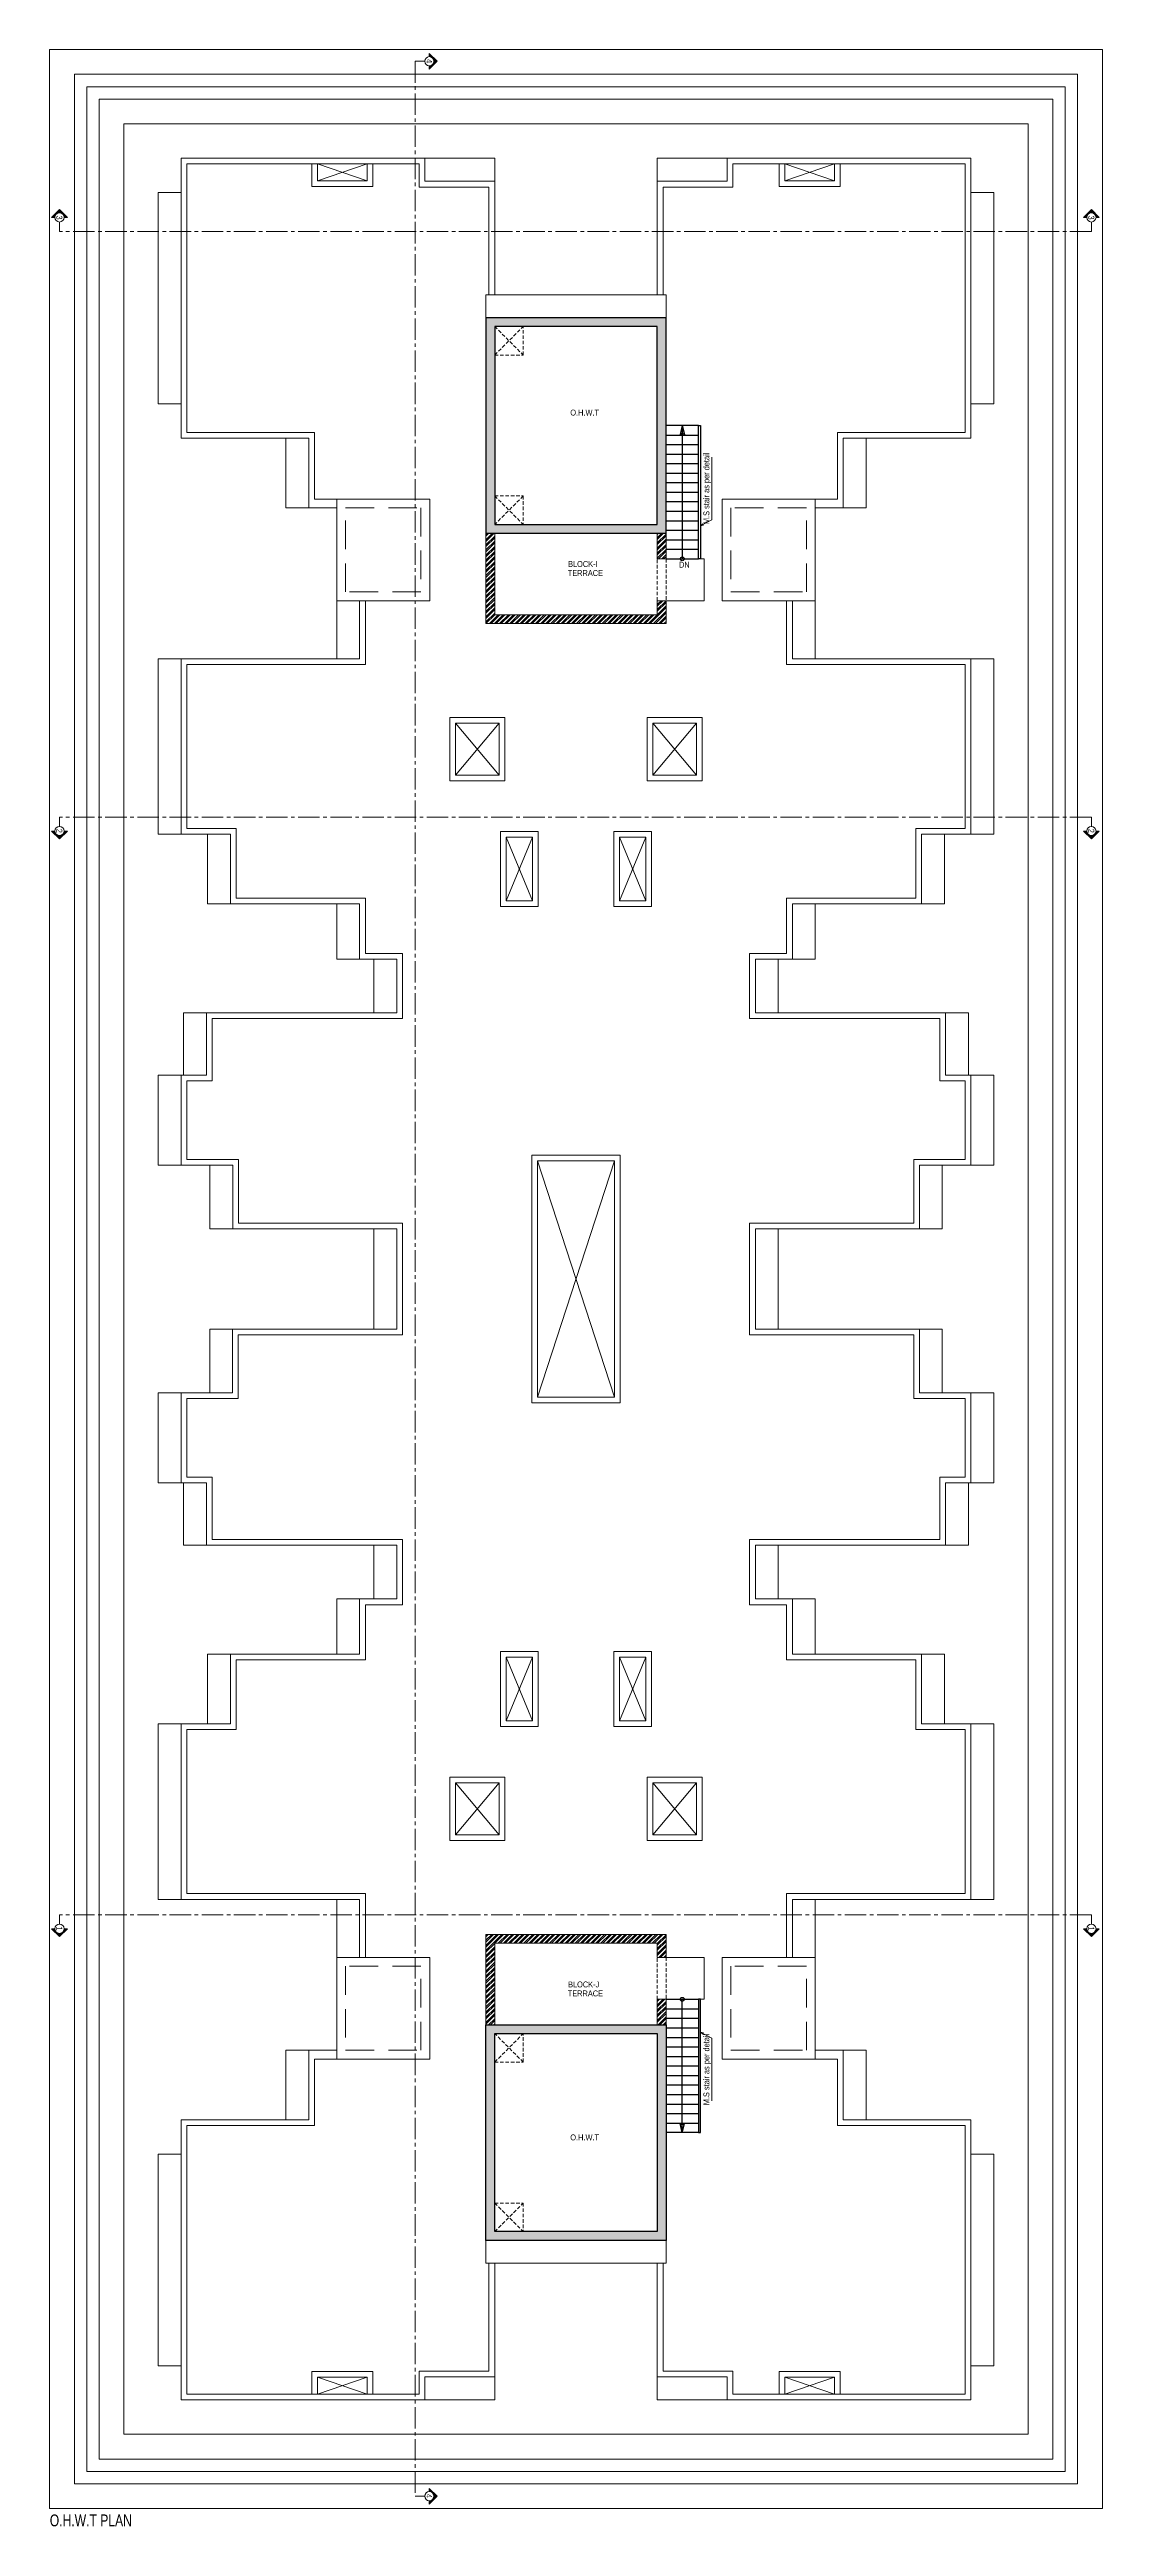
# Model space of a CAD drawing. Header units: inches. Extents: x 822859 to 1009930, y 496782 to 576896.
# Drawn here: x 970765 to 998391, y 501018 to 566054 of the extents above; entities that cross this region are included whole.
import ezdxf
from ezdxf.enums import TextEntityAlignment as Align

# ---------------------------------------------------------------- set-up
doc = ezdxf.new("R2010")
doc.units = ezdxf.units.IN
doc.header["$LTSCALE"] = 750
doc.header["$MEASUREMENT"] = 0
for name, pattern in [('CENTER', [2, 1.25, -0.25, 0.25, -0.25]), ('CENTER2', [1.125, 0.75, -0.125, 0.125, -0.125]), ('HIDDEN', [0.375, 0.25, -0.125]), ('HIDDEN2', [0.1875, 0.125, -0.0625])]:
    doc.linetypes.add(name, pattern=pattern)
for name, color, linetype, lineweight in [('DOTTED LINE-MSA', 8, 'HIDDEN2', 13), ('ELE-01-MSA', 8, 'Continuous', 18), ('ELE-04-MSA', 139, 'Continuous', 15), ('SECTION LINE', 14, 'CENTER', 9), ('TEXT DETAIL-MSA', 8, 'Continuous', 13), ('TEXT ROOM NAME-MSA', 8, 'Continuous', 13), ('WALL HATCH-MSA', 251, 'Continuous', 9), ('WALL-MSA', 11, 'Continuous', 18)]:
    doc.layers.add(name, color=color, linetype=linetype, lineweight=lineweight)
for name, color, linetype in [('ELE-02-MSA', 8, 'Continuous'), ('R.C.C HATCH-MSA', 250, 'Continuous'), ('R.C.C-MSA', 160, 'Continuous')]:
    doc.layers.add(name, color=color, linetype=linetype)
doc.styles.add('125', font='swisscl.ttf', dxfattribs={"height": 125})
doc.styles.add('ARIAL', font='ARIALN.TTF', dxfattribs={"height": 360})
doc.styles.add('Arial-Reg', font='swisscl.ttf', dxfattribs={"height": 155})
doc.styles.add('MtXpl_Swis721_LtCn_B', font='swisscl.ttf')
doc.dimstyles.new('100 K.T', dxfattribs={"dimtxt": 360, "dimasz": 80, "dimexe": 0.18, "dimexo": 0.0625, "dimgap": 1, "dimtad": 1, "dimdec": 0, "dimzin": 0, "dimdsep": 46, "dimtxsty": 'ARIAL', "dimblk": 'DOT', "dimcen": 0.09, "dimse1": 1, "dimse2": 1, "dimclrd": 50, "dimclrt": 256, "dimadec": 0, "dimazin": 0, "dimtfac": 1, "dimtdec": 0, "dimtofl": 0, "dimtmove": 1, "dimatfit": 0, "dimfxl": 1, "dimtolj": 1, "dimtzin": 0, "dimlwd": -1, "dimarcsym": 0})
pattern_1 = [(45, (0, 0), (-67.351921, 67.351921), []), (45, (44.9, 0), (-67.351921, 67.351921), [])]

# ---------------------------------------------------------------- blocks, each defined once
blk = doc.blocks.new('M.S STAIR')
for p, q in [((-3500, 900), (-3500, 50)), ((-3250, 900), (-3250, 50)), ((-3000, 900), (-3000, 50)), ((-2750, 900), (-2750, 50)), ((-2500, 900), (-2500, 50)), ((-2250, 900), (-2250, 50)), ((-2000, 900), (-2000, 50)), ((-1750, 900), (-1750, 50)), ((-1500, 900), (-1500, 50)), ((-1250, 900), (-1250, 50)), ((-1000, 900), (-1000, 50)), ((-750, 900), (-750, 50)), ((-500, 900), (-500, 50)), ((-250, 900), (-250, 50))]:
    blk.add_line(p, q)
blk.add_lwpolyline([(0, 0), (-3500, 0), (-3500, 50), (0, 50)], close=True)
blk = doc.blocks.new('_Dot')
at = {"linetype": 'ByBlock', "lineweight": -2}
blk.add_line((-0.5, 0), (-1, 0), dxfattribs=at)
at = {"linetype": 'ByBlock', "const_width": 0.5}
blk.add_lwpolyline([(-0.25, 0, 1), (0.25, 0, 1)], format="xyb", close=True, dxfattribs=at)
blk = doc.blocks.new('section sym.')
h = blk.add_hatch(color=256)
h.dxf.hatch_style = 1
h.paths.add_polyline_path([(-240, 90), (-240, 153), (-393, 0), (-240, -153), (-240, -90, -0.414214), (-330, 0, -0.414214)])
at = {"layer": 'SECTION LINE', "linetype": 'Continuous'}
blk.add_line((-150, 0), (0, 0), dxfattribs=at)
blk.add_lwpolyline([(-240, -90), (-240, -153), (-393, 0), (-240, 153), (-240, 90)], dxfattribs=at)
blk.add_circle((-240, 0), 90, dxfattribs=at)
blk = doc.blocks.new('A$C37e82350')
at = {"layer": 'SECTION LINE', "linetype": 'CENTER2'}
for points in [[(1868, 15657), (1925, 15657), (1925, -11420), (1881, -11420)], [(17359, 15657), (17302, 15657), (17302, -11420), (17346, -11420)], [(46181, 15657), (46124, 15657), (46124, -11420), (46168, -11420)], [(-2542, -2027), (-2542, -2083), (61391, -2083), (61391, -2039)]]:
    blk.add_lwpolyline(points, dxfattribs=at)
at = {"layer": 'SECTION LINE', "yscale": 1.347826086956522, "zscale": 1.347826086956522}
for p, xscale in [((1881, 15657), 1.347826086956522), ((17346, 15657), -1.347826086956522), ((46168, 15657, 0), -1.347826086956522), ((1881, -11420), 1.347826086956522), ((17346, -11420), -1.347826086956522), ((46168, -11420, 0), -1.347826086956522)]:
    blk.add_blockref('section sym.', p, dxfattribs=dict(at, xscale=xscale))
at = {"layer": 'SECTION LINE', "xscale": -1.347826086956523, "yscale": 1.347826086956523, "zscale": 1.347826086956522, "rotation": 90}
for p in [(-2542, -2039), (61391, -2039)]:
    blk.add_blockref('section sym.', p, dxfattribs=at)
at = {"layer": 'SECTION LINE', "style": '125'}
for s, p in [('3', (1562, 15654)), ('2', (17665, 15654)), ('1', (46487, 15654, 0)), ('4', (-2547, -1719)), ('4', (61386, -1719)), ('3', (1562, -11423)), ('2', (17665, -11423)), ('1', (46487, -11423, 0))]:
    blk.add_text(s, height=155, dxfattribs=at).set_placement(p, align=Align.MIDDLE)

msp = doc.modelspace()

# ---------------------------------------------------------------- hatches: boundary and pattern name
at = {"layer": 'R.C.C HATCH-MSA'}
h = msp.add_hatch(color=256, dxfattribs=at)
h.dxf.hatch_style = 1
h.paths.add_polyline_path([(982445, 558783), (982445, 553583), (986712, 553583), (986712, 558783)], flags=16)
h.paths.add_polyline_path([(982215, 559013), (982215, 553353), (986942, 553353), (986942, 559013)])
h = msp.add_hatch(color=256, dxfattribs=at)
h.dxf.hatch_style = 1
h.paths.add_polyline_path([(982445, 508760), (982445, 513960), (986712, 513960), (986712, 508760)], flags=16)
h.paths.add_polyline_path([(982215, 508530), (982215, 514190), (986942, 514190), (986942, 508530)])
at = {"layer": 'WALL HATCH-MSA'}
h = msp.add_hatch(dxfattribs=at)
h.set_pattern_fill('ANSI32', color=256, scale=10)
h.set_pattern_definition(pattern_1)
h.paths.add_polyline_path([(982445, 553353), (982445, 551213), (986712, 551213), (986712, 551583), (986942, 551583), (986942, 550983), (982215, 550983), (982215, 553353)])
h.paths.add_polyline_path([(986942, 553353), (986942, 552683), (986712, 552683), (986712, 553353)])
h = msp.add_hatch(dxfattribs=at)
h.set_pattern_fill('ANSI32', color=256, scale=10)
h.set_pattern_definition(pattern_1)
h.paths.add_polyline_path([(986942, 514860), (986712, 514860), (986712, 514190), (986942, 514190)])
h.paths.add_polyline_path([(982445, 514190), (982445, 516330), (986712, 516330), (986712, 515960), (986942, 515960), (986942, 516560), (982215, 516560), (982215, 514190)])

# ---------------------------------------------------------------- linework, layer by layer
for p, q in [((987367, 556183), (987312, 555948)), ((987367, 556183), (987367, 552683)), ((987367, 556183), (987422, 555948)), ((987312, 555948), (987367, 555982)), ((987422, 555948), (987367, 555982)), ((987367, 511360), (987367, 514860)), ((987367, 511360), (987312, 511596)), ((987312, 511596), (987367, 511561)), ((987367, 511360), (987422, 511596)), ((987422, 511596), (987367, 511561))]:
    msp.add_line(p, q)
for centre in [(987367, 552683), (987367, 514860)]:
    msp.add_circle(centre, 50)
at = {"layer": 'Defpoints', "color": 1, "lineweight": 0}
for points in [[(998391, 566054), (970765, 566054), (970765, 501489), (998391, 501489)], [(997741, 565404), (971415, 565404), (971415, 502139), (997741, 502139)], [(997416, 565079), (971740, 565079), (971740, 502464), (997416, 502464)], [(997091, 564754), (972065, 564754), (972065, 502789), (997091, 502789)], [(996441, 564104), (972715, 564104), (972715, 503439), (996441, 503439)]]:
    msp.add_lwpolyline(points, close=True, dxfattribs=at)
at = {"layer": 'DOTTED LINE-MSA'}
for p, q in [((982445, 558783), (983195, 558033)), ((982445, 558033), (983195, 558783)), ((983195, 554333), (982445, 553583)), ((982445, 554333), (983195, 553583)), ((986712, 551583), (986712, 552683)), ((986942, 552683), (986942, 551583)), ((986712, 514860), (986712, 515960)), ((986942, 515960), (986942, 514860)), ((983195, 513210), (982445, 513960)), ((982445, 513210), (983195, 513960)), ((982445, 508760), (983195, 509510)), ((982445, 509510), (983195, 508760))]:
    msp.add_line(p, q, dxfattribs=at)
for points in [[(982445, 558783), (982445, 558033), (983195, 558033), (983195, 558783)], [(982445, 553583), (982445, 554333), (983195, 554333), (983195, 553583)], [(982445, 513960), (982445, 513210), (983195, 513210), (983195, 513960)], [(982445, 508760), (982445, 509510), (983195, 509510), (983195, 508760)]]:
    msp.add_lwpolyline(points, close=True, dxfattribs=at)
at = {"layer": 'ELE-01-MSA'}
for p, q in [((986942, 552683), (987942, 552683)), ((987942, 551583), (987942, 552683)), ((986942, 551583), (987942, 551583)), ((986942, 515960), (987942, 515960)), ((987942, 515960), (987942, 514860)), ((986942, 514860), (987942, 514860))]:
    msp.add_line(p, q, dxfattribs=at)
for points in [[(982215, 559013), (982215, 559613), (986942, 559613), (986942, 559013)], [(982215, 508530), (982215, 507930), (986942, 507930), (986942, 508530)]]:
    msp.add_lwpolyline(points, dxfattribs=at)
at = {"layer": 'ELE-02-MSA'}
for p, q in [((987792, 556183), (986942, 556183)), ((987792, 511360), (986942, 511360))]:
    msp.add_line(p, q, dxfattribs=at)
at = {"layer": 'ELE-04-MSA'}
for p, q in [((979098, 563054), (977798, 562604)), ((977798, 563054), (979098, 562604)), ((990059, 563054), (991359, 562604)), ((991359, 563054), (990059, 562604)), ((982559, 548363), (981416, 547002)), ((981416, 548363), (982559, 547002)), ((987741, 548363), (986598, 547002)), ((986598, 548363), (987741, 547002)), ((985588, 536877), (983569, 530667)), ((983569, 536877), (985588, 530667)), ((982559, 520542), (981416, 519180)), ((981416, 520542), (982559, 519180)), ((987741, 520542), (986598, 519180)), ((986598, 520542), (987741, 519180)), ((979098, 504939), (977798, 504489)), ((977798, 504939), (979098, 504489)), ((990059, 504939), (991359, 504489)), ((991359, 504939), (990059, 504489))]:
    msp.add_line(p, q, dxfattribs=at)
for points in [[(982445, 507930), (982445, 504339), (974215, 504339), (974215, 505239), (973615, 505239), (973615, 510793), (974215, 510793), (974215, 511693), (976968, 511693), (976968, 513522), (978301, 513522), (978301, 515960), (978301, 517483), (973615, 517483), (973615, 522094), (974910, 522094), (974910, 523923), (978301, 523923), (978301, 525371), (979273, 525371), (979273, 526780), (974282, 526780), (974282, 528419), (973615, 528419), (973615, 530781), (974968, 530781), (974968, 532457), (979273, 532457), (979273, 535086), (974968, 535086), (974968, 536763), (973615, 536763), (973615, 539125), (974282, 539125), (974282, 540763), (979273, 540763), (979273, 542173), (978301, 542173), (978301, 543621), (974910, 543621), (974910, 545449), (973615, 545449), (973615, 550059), (978301, 550059), (978301, 554022), (976968, 554022), (976968, 555851), (974215, 555851), (974215, 556751), (973615, 556751), (973615, 562304), (974215, 562304), (974215, 563204), (982445, 563204), (982445, 559613)], [(974215, 536763), (974215, 539125), (974882, 539125), (974882, 540763), (979873, 540763), (979873, 542173), (978901, 542173), (978901, 543621), (975510, 543621), (975510, 545449), (974215, 545449), (974215, 550059), (978901, 550059), (978901, 551583), (978301, 551583), (978301, 554022), (977568, 554022), (977568, 555851), (974215, 555851), (974215, 563204), (980616, 563204), (980616, 562594), (982445, 562594), (982445, 559613)], [(982295, 559613), (982295, 562444), (980466, 562444), (980466, 563054), (974365, 563054), (974365, 556001), (977718, 556001), (977718, 554252)], [(979248, 563054), (979248, 562454), (977648, 562454), (977648, 563054)], [(979098, 563054), (979098, 562604), (977798, 562604), (977798, 563054)], [(986712, 559613), (986712, 563204), (994941, 563204), (994941, 562304), (995541, 562304), (995541, 556751), (994941, 556751), (994941, 555851), (992189, 555851), (992189, 554022), (991589, 554022), (990855, 554022), (990855, 550059), (995541, 550059), (995541, 545449), (994246, 545449), (994246, 543621), (990855, 543621), (990855, 542173), (989884, 542173), (989884, 540763), (994875, 540763), (994875, 539125), (995541, 539125), (995541, 536763), (994189, 536763), (994189, 535086), (989884, 535086), (989884, 532457), (994189, 532457), (994189, 530781), (995541, 530781), (995541, 528419), (994875, 528419), (994875, 526780), (989884, 526780), (989884, 525371), (990855, 525371), (990855, 523923), (994246, 523923), (994246, 522094), (995541, 522094), (995541, 517484), (990855, 517484), (990855, 513522), (992189, 513522), (992189, 511693), (994941, 511693), (994941, 510793), (995541, 510793), (995541, 505239), (994941, 505239), (994941, 504339), (986712, 504339), (986712, 507930)], [(986712, 559613), (986712, 562594), (988541, 562594), (988541, 563204), (994941, 563204), (994941, 555851), (991589, 555851), (991589, 554022), (990855, 554022), (990855, 551583), (990255, 551583), (990255, 550059), (994941, 550059), (994941, 545449), (993646, 545449), (993646, 543621), (990255, 543621), (990255, 542173), (989284, 542173), (989284, 540763), (994275, 540763), (994275, 539125), (994941, 539125), (994941, 536763), (993589, 536763), (993589, 535086), (989284, 535086), (989284, 532457), (993589, 532457), (993589, 530781), (994941, 530781), (994941, 528419), (994275, 528419), (994275, 526780), (989284, 526780), (989284, 525371), (990255, 525371), (990255, 523923), (993646, 523923), (993646, 522094), (994941, 522094), (994941, 517484), (990255, 517484), (990255, 515960), (990855, 515960), (990855, 513522), (991589, 513522), (991589, 511693), (994941, 511693), (994941, 504339), (988541, 504339), (988541, 504949), (986712, 504949), (986712, 507930)], [(991439, 554252), (991439, 556001), (994791, 556001), (994791, 563054), (988691, 563054), (988691, 562444), (986862, 562444), (986862, 559613)], [(989909, 563054), (989909, 562454), (991509, 562454), (991509, 563054)], [(990059, 563054), (990059, 562604), (991359, 562604), (991359, 563054)], [(978301, 554252), (977718, 554252)], [(990855, 554252), (991439, 554252)], [(979051, 551583), (979051, 549909), (974365, 549909), (974365, 545599), (975660, 545599), (975660, 543771), (979051, 543771), (979051, 542323), (980023, 542323), (980023, 540613), (975032, 540613), (975032, 538975), (974365, 538975), (974365, 536913), (975720, 536913), (975720, 535236), (980023, 535236), (980023, 532307), (975718, 532307), (975718, 530631), (974365, 530631), (974365, 528569), (975032, 528569), (975032, 526930), (980023, 526930), (980023, 525221), (979051, 525221), (979051, 523773), (975660, 523773), (975660, 521944), (974365, 521944), (974365, 517634), (979051, 517634), (979051, 515960)], [(990105, 515960), (990105, 517634), (994791, 517634), (994791, 521944), (993496, 521944), (993496, 523773), (990105, 523773), (990105, 525221), (989134, 525221), (989134, 526930), (994125, 526930), (994125, 528569), (994791, 528569), (994791, 530631), (993439, 530631), (993439, 532307), (989134, 532307), (989134, 535236), (993439, 535236), (993439, 536913), (994791, 536913), (994791, 538975), (994125, 538975), (994125, 540613), (989134, 540613), (989134, 542323), (990105, 542323), (990105, 543771), (993496, 543771), (993496, 545599), (994791, 545599), (994791, 549909), (990105, 549909), (990105, 551583)], [(982749, 545372), (983434, 543703)], [(983434, 545372), (982749, 543703)], [(986407, 545372), (985723, 543703)], [(985723, 545372), (986407, 543703)], [(982445, 507930), (982445, 504949), (980616, 504949), (980616, 504339), (974215, 504339), (974215, 511693), (977568, 511693), (977568, 513522), (978301, 513522), (978301, 515960), (978901, 515960), (978901, 517484), (974215, 517484), (974215, 522094), (975510, 522094), (975510, 523923), (978901, 523923), (978901, 525371), (979873, 525371), (979873, 526780), (974882, 526780), (974882, 528419), (974215, 528419), (974215, 530781), (975568, 530781), (975568, 532457), (979873, 532457), (979873, 535086), (975570, 535086), (975570, 536763), (974215, 536763)], [(982749, 522172), (983434, 523841)], [(983434, 522172), (982749, 523841)], [(986407, 522172), (985723, 523841)], [(985723, 522172), (986407, 523841)], [(977718, 513292), (977718, 511543), (974365, 511543), (974365, 504489), (980466, 504489), (980466, 505099), (982295, 505099), (982295, 507930)], [(978301, 513292), (977718, 513292)], [(986862, 507930), (986862, 505099), (988691, 505099), (988691, 504489), (994791, 504489), (994791, 511543), (991439, 511543), (991439, 513292)], [(990855, 513292), (991439, 513292)], [(977648, 504489), (977648, 505089), (979248, 505089), (979248, 504489)], [(977798, 504489), (977798, 504939), (979098, 504939), (979098, 504489)], [(991509, 504489), (991509, 505089), (989909, 505089), (989909, 504489)], [(991359, 504489), (991359, 504939), (990059, 504939), (990059, 504489)]]:
    msp.add_lwpolyline(points, dxfattribs=at)
for points in [[(980741, 554252), (980741, 551583), (978301, 551583), (978301, 554252)], [(990855, 551583), (990855, 554252), (988415, 554252), (988415, 551583)], [(982709, 548513), (982709, 546852), (981266, 546852), (981266, 548513)], [(982559, 548363), (982559, 547002), (981416, 547002), (981416, 548363)], [(987891, 548513), (987891, 546852), (986448, 546852), (986448, 548513)], [(987741, 548363), (987741, 547002), (986598, 547002), (986598, 548363)], [(982599, 543553), (983584, 543553), (983584, 545522), (982599, 545522)], [(982749, 543703), (983434, 543703), (983434, 545372), (982749, 545372)], [(986557, 543553), (985573, 543553), (985573, 545522), (986557, 545522)], [(986407, 543703), (985723, 543703), (985723, 545372), (986407, 545372)], [(983419, 530517), (983419, 537027), (985738, 537027), (985738, 530517)], [(983569, 530667), (983569, 536877), (985588, 536877), (985588, 530667)], [(982599, 523991), (983584, 523991), (983584, 522022), (982599, 522022)], [(982749, 523841), (983434, 523841), (983434, 522172), (982749, 522172)], [(986557, 523991), (985573, 523991), (985573, 522022), (986557, 522022)], [(986407, 523841), (985723, 523841), (985723, 522172), (986407, 522172)], [(981266, 519030), (981266, 520692), (982709, 520692), (982709, 519030)], [(981416, 519180), (981416, 520542), (982559, 520542), (982559, 519180)], [(987891, 519030), (987891, 520692), (986448, 520692), (986448, 519030)], [(987741, 519180), (987741, 520542), (986598, 520542), (986598, 519180)], [(978301, 515960), (978301, 513292), (980741, 513292), (980741, 515960)], [(990855, 513292), (990855, 515960), (988415, 515960), (988415, 513292)]]:
    msp.add_lwpolyline(points, close=True, dxfattribs=at)
at = {"layer": 'ELE-04-MSA', "linetype": 'HIDDEN', "ltscale": 4}
for points in [[(980511, 554022), (980511, 551813), (978531, 551813), (978531, 554022)], [(990625, 551813), (990625, 554022), (988645, 554022), (988645, 551813)], [(978531, 515730), (978531, 513522), (980511, 513522), (980511, 515730)], [(990625, 513522), (990625, 515730), (988645, 515730), (988645, 513522)]]:
    msp.add_lwpolyline(points, close=True, dxfattribs=at)
at = {"layer": 'R.C.C-MSA'}
for points in [[(982215, 559013), (982215, 553353), (986942, 553353), (986942, 559013)], [(982445, 558783), (982445, 553583), (986712, 553583), (986712, 558783)], [(982215, 508530), (982215, 514190), (986942, 514190), (986942, 508530)], [(982445, 508760), (982445, 513960), (986712, 513960), (986712, 508760)]]:
    msp.add_lwpolyline(points, close=True, dxfattribs=at)
at = {"layer": 'WALL-MSA'}
for points in [[(982445, 553353), (982445, 551213), (986712, 551213), (986712, 551583), (986942, 551583), (986942, 550983), (982215, 550983), (982215, 553353)], [(986942, 553353), (986942, 552683), (986712, 552683), (986712, 553353)], [(982445, 514190), (982445, 516330), (986712, 516330), (986712, 515960), (986942, 515960), (986942, 516560), (982215, 516560), (982215, 514190)]]:
    msp.add_lwpolyline(points, close=True, dxfattribs=at)
msp.add_lwpolyline([(986942, 514860), (986712, 514860), (986712, 514190), (986942, 514190), (986942, 514860)], dxfattribs=at)

# ---------------------------------------------------------------- block references
at = {"color": 2, "rotation": 270}
msp.add_blockref('A$C37e82350', (982445, 563204), dxfattribs=at)
at = {"layer": 'ELE-02-MSA', "rotation": 90.00000000000001}
msp.add_blockref('M.S STAIR', (987842, 556183), dxfattribs=at)
at = {"layer": 'ELE-02-MSA', "xscale": -1, "rotation": 90}
msp.add_blockref('M.S STAIR', (987842, 511360), dxfattribs=at)

# ---------------------------------------------------------------- texts
at = {"layer": 'Defpoints', "style": 'MtXpl_Swis721_LtCn_B'}
msp.add_text('O.H.W.T PLAN', height=310, dxfattribs=at).set_placement((970771, 501023))
at = {"layer": 'TEXT DETAIL-MSA', "style": '125'}
for p in [(988000, 554532), (988000, 513015)]:
    msp.add_text('M.S stair as per detail', height=155, rotation=90, dxfattribs=at).set_placement(p, align=Align.MIDDLE_CENTER)
at = {"layer": 'TEXT ROOM NAME-MSA', "lineweight": 0, "style": 'Arial-Reg'}
for s, p in [('O.H.W.T', (984429, 556445)), ('TERRACE', (984361, 552232)), ('BLOCK-I', (984370, 552468)), ('DN', (987280, 552449)), ('TERRACE', (984361, 514936)), ('BLOCK-J', (984370, 515172)), ('O.H.W.T', (984429, 511155))]:
    msp.add_text(s, height=155, dxfattribs=at).set_placement(p)

# ---------------------------------------------------------------- leaders
at = {"layer": 'TEXT DETAIL-MSA'}
for points in [[(987842, 553545), (988143, 553706), (988143, 555349)], [(987842, 513998), (988143, 513837), (988143, 512195)]]:
    msp.add_leader(points, dimstyle='100 K.T', override={"dimgap": 1, "dimtad": 0, "dimclrd": 256, "dimldrblk": 'Open30'}, dxfattribs=at)

doc.saveas('drawing.dxf')
